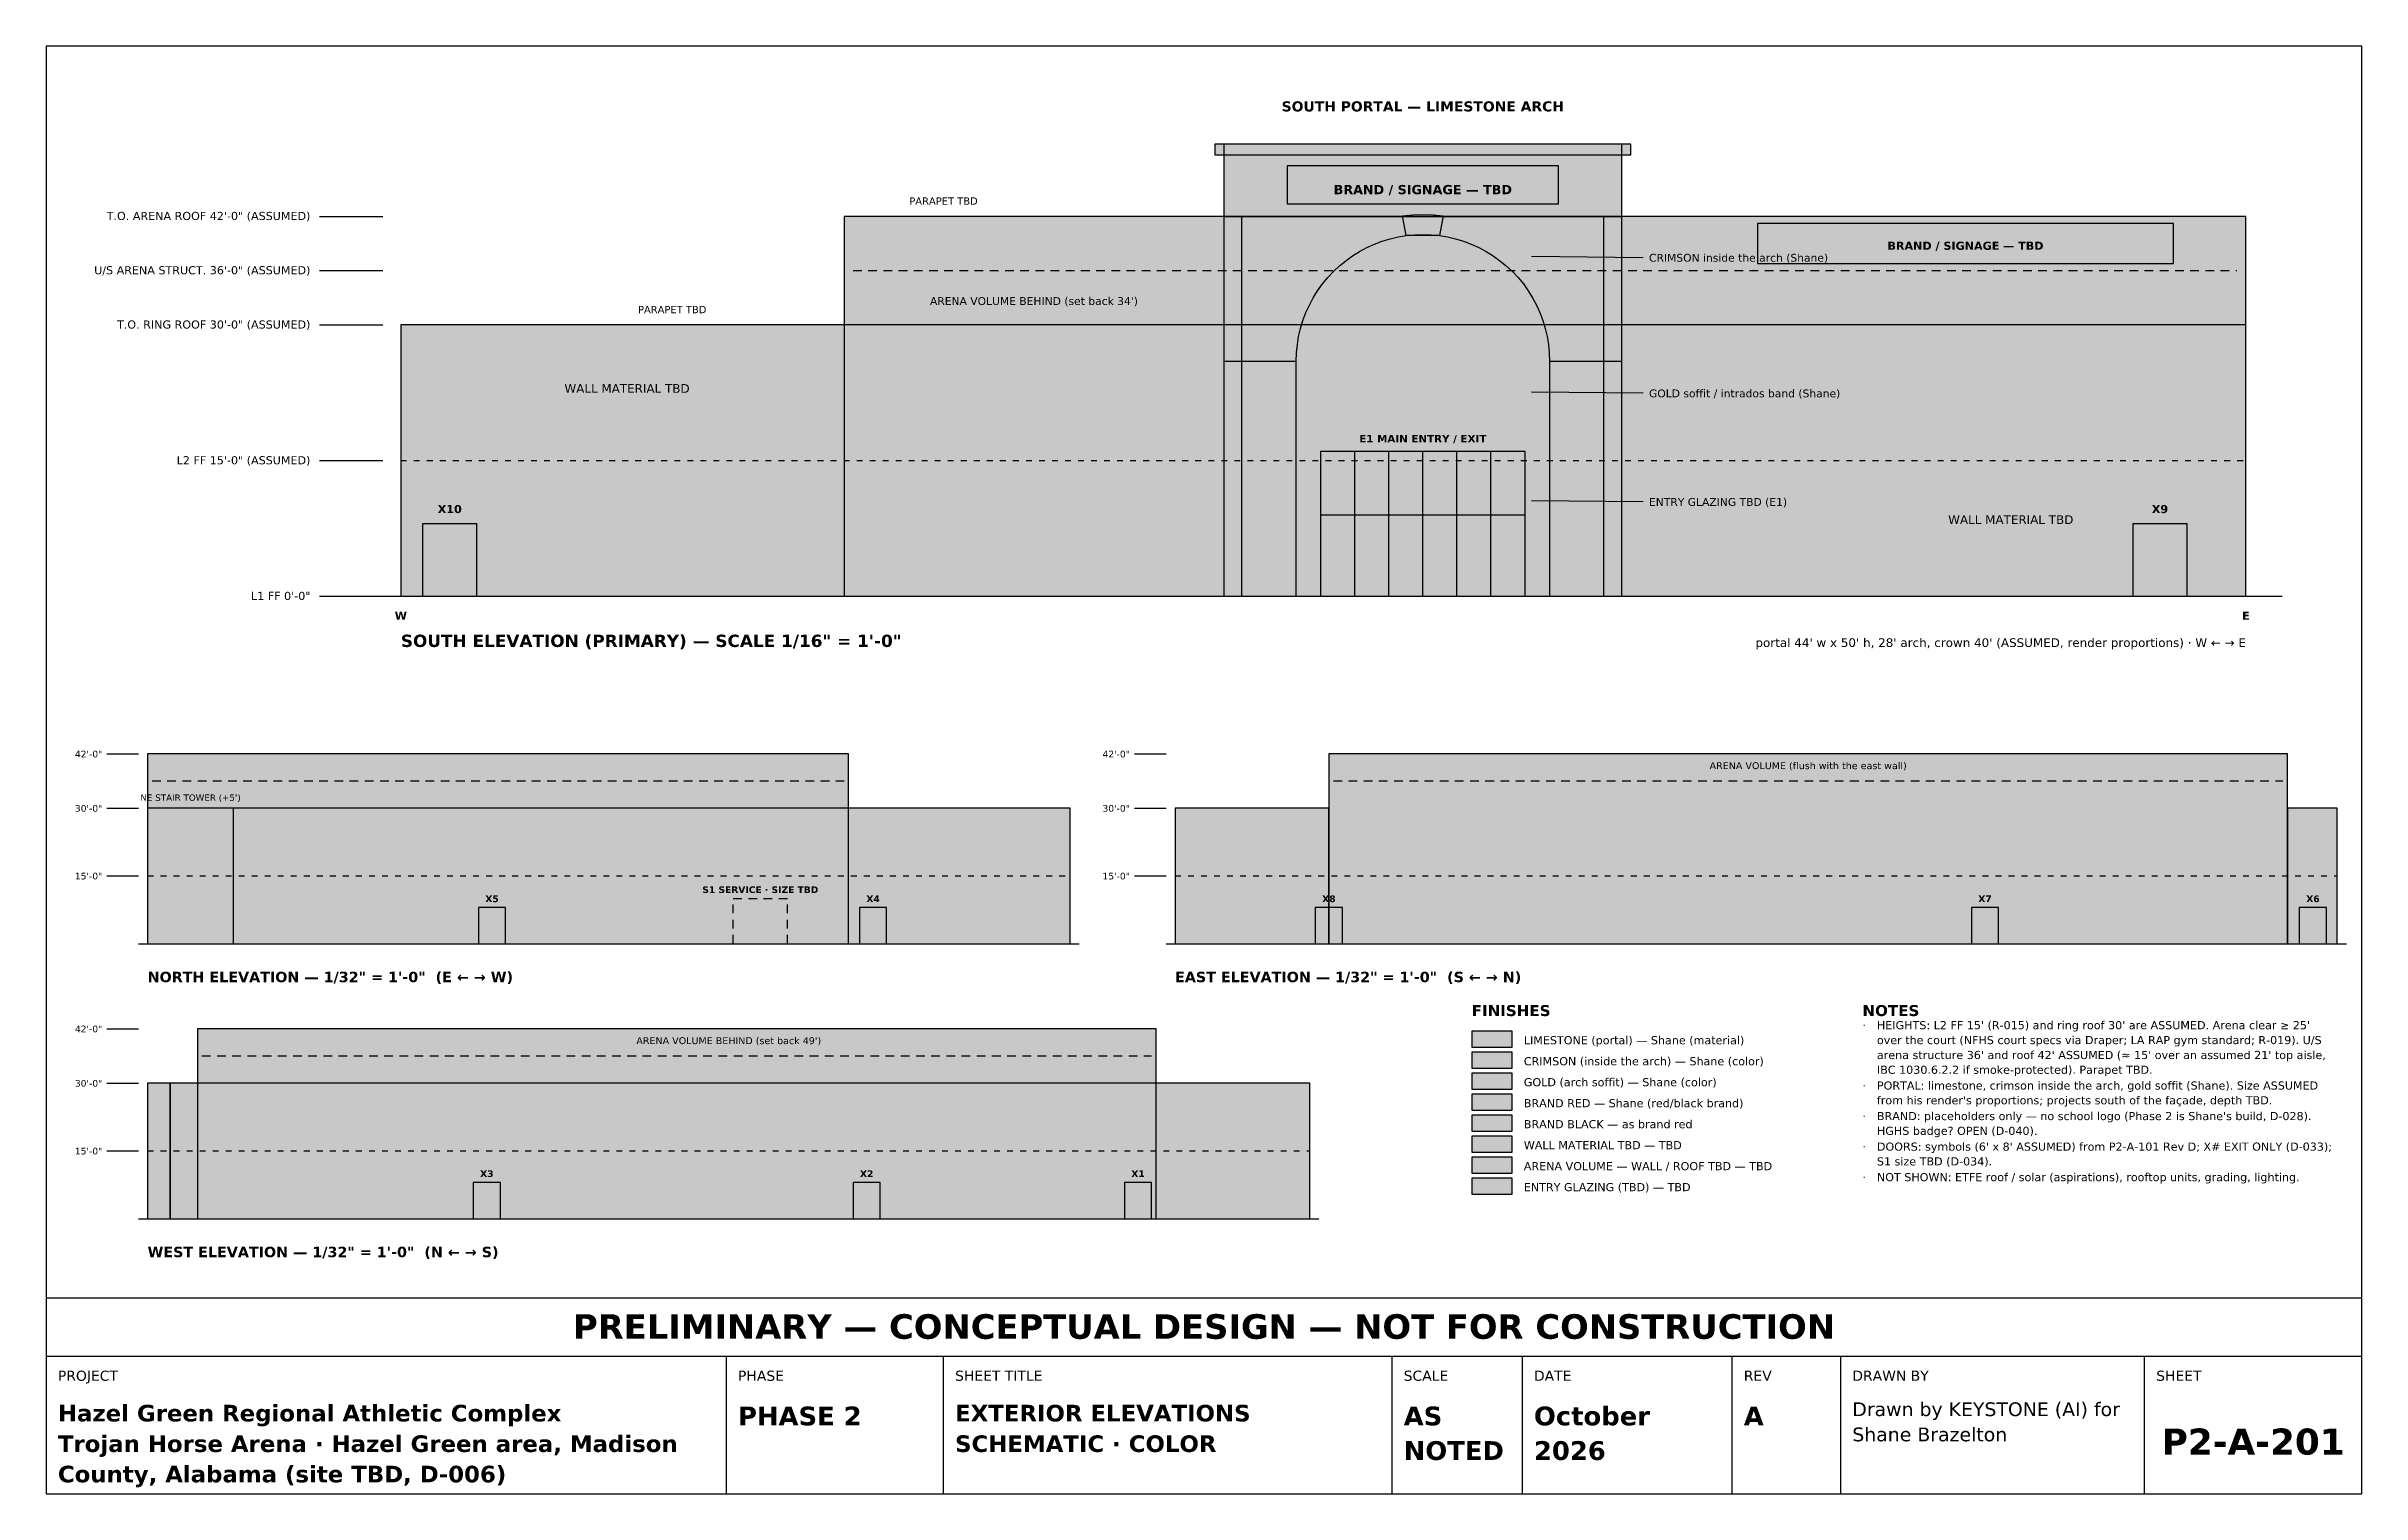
# Model space of a CAD drawing. Header units: inches. Extents: x 0.5 to 16.5, y 0.5 to 10.5.
import ezdxf
from ezdxf.enums import TextEntityAlignment as Align

# ---------------------------------------------------------------- set-up
doc = ezdxf.new("R2010")
doc.units = ezdxf.units.IN
doc.header["$MEASUREMENT"] = 0
for name, color, linetype in [('A-ANNO-TEXT', 7, 'Continuous'), ('A-ELEV-DATM', 7, 'Continuous'), ('A-ELEV-DOOR', 7, 'Continuous'), ('A-ELEV-FILL', 7, 'Continuous'), ('A-ELEV-HIDN', 7, 'Continuous'), ('A-ELEV-IDEN', 7, 'Continuous'), ('A-ELEV-OTLN', 7, 'Continuous'), ('A-ELEV-SIGN', 7, 'Continuous'), ('G-ANNO-TTLB', 7, 'Continuous')]:
    doc.layers.add(name, color=color, linetype=linetype)
doc.styles.add('KS-BOLD', font='DejaVuSans-Bold.ttf')
doc.styles.add('KS-REG', font='DejaVuSans.ttf')

msp = doc.modelspace()

# ---------------------------------------------------------------- texts
at = {"layer": 'A-ANNO-TEXT'}
for s, height, style, p in [('FINISHES', 0.076, 'KS-BOLD', (10.35, 3.8)), ('NOTES', 0.076, 'KS-BOLD', (13.05, 3.8)), ('·', 0.056, 'KS-REG', (13.05, 3.709)), ("HEIGHTS: L2 FF 15' (R-015) and ring roof 30' are ASSUMED. Arena clear ≥ 25'", 0.056, 'KS-REG', (13.15, 3.709)), ('LIMESTONE (portal) — Shane (material)', 0.056, 'KS-REG', (10.71, 3.605)), ('over the court (NFHS court specs via Draper; LA RAP gym standard; R-019). U/S', 0.056, 'KS-REG', (13.15, 3.606)), ("arena structure 36' and roof 42' ASSUMED (≈ 15' over an assumed 21' top aisle,", 0.056, 'KS-REG', (13.15, 3.503)), ('CRIMSON (inside the arch) — Shane (color)', 0.056, 'KS-REG', (10.71, 3.46)), ('GOLD (arch soffit) — Shane (color)', 0.056, 'KS-REG', (10.71, 3.315)), ('IBC 1030.6.2.2 if smoke-protected). Parapet TBD.', 0.056, 'KS-REG', (13.15, 3.401)), ('BRAND RED — Shane (red/black brand)', 0.056, 'KS-REG', (10.71, 3.17)), ('·', 0.056, 'KS-REG', (13.05, 3.292)), ("from his render's proportions; projects south of the façade, depth TBD.", 0.056, 'KS-REG', (13.15, 3.19)), ('PORTAL: limestone, crimson inside the arch, gold soffit (Shane). Size ASSUMED', 0.056, 'KS-REG', (13.15, 3.292)), ('BRAND BLACK — as brand red', 0.056, 'KS-REG', (10.71, 3.025)), ('·', 0.056, 'KS-REG', (13.05, 3.081)), ("BRAND: placeholders only — no school logo (Phase 2 is Shane's build, D-028).", 0.056, 'KS-REG', (13.15, 3.081)), ('WALL MATERIAL TBD — TBD', 0.056, 'KS-REG', (10.71, 2.88)), ('·', 0.056, 'KS-REG', (13.05, 2.87)), ('HGHS badge? OPEN (D-040).', 0.056, 'KS-REG', (13.15, 2.979)), ("DOORS: symbols (6' x 8' ASSUMED) from P2-A-101 Rev D; X# EXIT ONLY (D-033);", 0.056, 'KS-REG', (13.15, 2.87)), ('ARENA VOLUME — WALL / ROOF TBD — TBD', 0.056, 'KS-REG', (10.71, 2.735)), ('S1 size TBD (D-034).', 0.056, 'KS-REG', (13.15, 2.768)), ('ENTRY GLAZING (TBD) — TBD', 0.056, 'KS-REG', (10.71, 2.59)), ('·', 0.056, 'KS-REG', (13.05, 2.659)), ('NOT SHOWN: ETFE roof / solar (aspirations), rooftop units, grading, lighting.', 0.056, 'KS-REG', (13.15, 2.659))]:
    msp.add_text(s, height=height, dxfattribs=dict(at, style=style)).set_placement(p)
at = {"layer": 'A-ELEV-DATM', "style": 'KS-REG'}
for s, height, p in [('T.O. ARENA ROOF 42\'-0" (ASSUMED)', 0.056, (2.325, 9.3)), ('U/S ARENA STRUCT. 36\'-0" (ASSUMED)', 0.056, (2.325, 8.925)), ('T.O. RING ROOF 30\'-0" (ASSUMED)', 0.056, (2.325, 8.55)), ('L2 FF 15\'-0" (ASSUMED)', 0.056, (2.325, 7.612)), ('L1 FF 0\'-0"', 0.056, (2.325, 6.675)), ('42\'-0"', 0.046, (0.887, 5.587)), ('42\'-0"', 0.046, (7.988, 5.587)), ('30\'-0"', 0.046, (0.887, 5.212)), ('30\'-0"', 0.046, (7.988, 5.212)), ('15\'-0"', 0.046, (0.887, 4.744)), ('15\'-0"', 0.046, (7.988, 4.744)), ('42\'-0"', 0.046, (0.887, 3.688)), ('30\'-0"', 0.046, (0.887, 3.312)), ('15\'-0"', 0.046, (0.887, 2.844))]:
    msp.add_text(s, height=height, dxfattribs=at).set_placement(p, align=Align.RIGHT)
at = {"layer": 'A-ELEV-IDEN'}
for s, height, style, p in [('SOUTH PORTAL — LIMESTONE ARCH', 0.07, 'KS-BOLD', (10.012, 10.05)), ('PARAPET TBD', 0.05, 'KS-REG', (6.7, 9.406)), ('PARAPET TBD', 0.05, 'KS-REG', (4.825, 8.656)), ("ARENA VOLUME BEHIND (set back 34')", 0.054, 'KS-REG', (7.325, 8.713)), ('WALL MATERIAL TBD', 0.06, 'KS-REG', (4.513, 8.106)), ('E1 MAIN ENTRY / EXIT', 0.052, 'KS-BOLD', (10.012, 7.763)), ('X10', 0.056, 'KS-BOLD', (3.288, 7.275)), ('WALL MATERIAL TBD', 0.06, 'KS-REG', (14.075, 7.2)), ('X9', 0.056, 'KS-BOLD', (15.106, 7.275)), ('W', 0.056, 'KS-BOLD', (2.95, 6.538)), ('E', 0.056, 'KS-BOLD', (15.7, 6.538)), ('ARENA VOLUME (flush with the east wall)', 0.048, 'KS-REG', (12.675, 5.506)), ("NE STAIR TOWER (+5')", 0.044, 'KS-REG', (1.497, 5.287)), ('S1 SERVICE · SIZE TBD', 0.046, 'KS-BOLD', (5.434, 4.65)), ('X5', 0.046, 'KS-BOLD', (3.58, 4.587)), ('X4', 0.046, 'KS-BOLD', (6.213, 4.587)), ('X8', 0.046, 'KS-BOLD', (9.363, 4.587)), ('X7', 0.046, 'KS-BOLD', (13.897, 4.587)), ('X6', 0.046, 'KS-BOLD', (16.163, 4.587)), ("ARENA VOLUME BEHIND (set back 49')", 0.048, 'KS-REG', (5.216, 3.606)), ('X3', 0.046, 'KS-BOLD', (3.544, 2.688)), ('X2', 0.046, 'KS-BOLD', (6.169, 2.688)), ('X1', 0.046, 'KS-BOLD', (8.044, 2.688))]:
    msp.add_text(s, height=height, dxfattribs=dict(at, style=style)).set_placement(p, align=Align.CENTER)
for s, height, style, p in [('CRIMSON inside the arch (Shane)', 0.054, 'KS-REG', (11.575, 9.012)), ('GOLD soffit / intrados band (Shane)', 0.054, 'KS-REG', (11.575, 8.075)), ('ENTRY GLAZING TBD (E1)', 0.054, 'KS-REG', (11.575, 7.325)), ('SOUTH ELEVATION (PRIMARY) — SCALE 1/16" = 1\'-0"', 0.085, 'KS-BOLD', (2.95, 6.35)), ('NORTH ELEVATION — 1/32" = 1\'-0"  (E ← → W)', 0.072, 'KS-BOLD', (1.2, 4.034)), ('EAST ELEVATION — 1/32" = 1\'-0"  (S ← → N)', 0.072, 'KS-BOLD', (8.3, 4.034)), ('WEST ELEVATION — 1/32" = 1\'-0"  (N ← → S)', 0.072, 'KS-BOLD', (1.2, 2.134))]:
    msp.add_text(s, height=height, dxfattribs=dict(at, style=style)).set_placement(p)
at = {"layer": 'A-ELEV-IDEN', "style": 'KS-REG'}
msp.add_text("portal 44' w x 50' h, 28' arch, crown 40' (ASSUMED, render proportions) · W ← → E", height=0.06, dxfattribs=at).set_placement((15.7, 6.35), align=Align.RIGHT)
at = {"layer": 'A-ELEV-SIGN', "style": 'KS-BOLD'}
for height, p in [(0.064, (10.012, 9.478)), (0.056, (13.762, 9.094))]:
    msp.add_text('BRAND / SIGNAGE — TBD', height=height, dxfattribs=at).set_placement(p, align=Align.CENTER)
at = {"layer": 'G-ANNO-TTLB', "style": 'KS-BOLD'}
for s, height, p in [('PRELIMINARY — CONCEPTUAL DESIGN — NOT FOR CONSTRUCTION', 0.17, (8.5, 1.57)), ('P2-A-201', 0.18, (15.75, 0.77))]:
    msp.add_text(s, height=height, dxfattribs=at).set_placement(p, align=Align.CENTER)
at = {"layer": 'G-ANNO-TTLB'}
for s, height, style, p in [('PROJECT', 0.07, 'KS-REG', (0.58, 1.28)), ('PHASE', 0.07, 'KS-REG', (5.28, 1.28)), ('SHEET TITLE', 0.07, 'KS-REG', (6.78, 1.28)), ('SCALE', 0.07, 'KS-REG', (9.88, 1.28)), ('DATE', 0.07, 'KS-REG', (10.78, 1.28)), ('REV', 0.07, 'KS-REG', (12.23, 1.28)), ('DRAWN BY', 0.07, 'KS-REG', (12.98, 1.28)), ('SHEET', 0.07, 'KS-REG', (15.08, 1.28)), ('Drawn by KEYSTONE (AI) for', 0.095, 'KS-REG', (12.98, 1.036)), ('Hazel Green Regional Athletic Complex', 0.115, 'KS-BOLD', (0.58, 0.999)), ('PHASE 2', 0.13, 'KS-BOLD', (5.28, 0.972)), ('EXTERIOR ELEVATIONS', 0.115, 'KS-BOLD', (6.78, 0.999)), ('AS', 0.13, 'KS-BOLD', (9.88, 0.972)), ('October', 0.13, 'KS-BOLD', (10.78, 0.972)), ('A', 0.13, 'KS-BOLD', (12.23, 0.972)), ('Shane Brazelton', 0.095, 'KS-REG', (12.98, 0.862)), ('Trojan Horse Arena · Hazel Green area, Madison', 0.115, 'KS-BOLD', (0.58, 0.788)), ('SCHEMATIC · COLOR', 0.115, 'KS-BOLD', (6.78, 0.788)), ('NOTED', 0.13, 'KS-BOLD', (9.88, 0.733)), ('2026', 0.13, 'KS-BOLD', (10.78, 0.733)), ('County, Alabama (site TBD, D-006)', 0.115, 'KS-BOLD', (0.58, 0.578))]:
    msp.add_text(s, height=height, dxfattribs=dict(at, style=style)).set_placement(p)

# ---------------------------------------------------------------- hatches: boundary and pattern name
at = {"layer": 'A-ELEV-DOOR', "true_color": 0x5a5a5a}
for points in [[(3.1, 6.7), (3.475, 6.7), (3.475, 7.2), (3.1, 7.2)], [(14.919, 6.7), (15.294, 6.7), (15.294, 7.2), (14.919, 7.2)], [(3.486, 4.3), (3.673, 4.3), (3.673, 4.55), (3.486, 4.55)], [(6.119, 4.3), (6.306, 4.3), (6.306, 4.55), (6.119, 4.55)], [(9.269, 4.3), (9.456, 4.3), (9.456, 4.55), (9.269, 4.55)], [(13.803, 4.3), (13.99, 4.3), (13.99, 4.55), (13.803, 4.55)], [(16.069, 4.3), (16.256, 4.3), (16.256, 4.55), (16.069, 4.55)], [(3.45, 2.4), (3.638, 2.4), (3.638, 2.65), (3.45, 2.65)], [(6.075, 2.4), (6.263, 2.4), (6.263, 2.65), (6.075, 2.65)], [(7.95, 2.4), (8.137, 2.4), (8.137, 2.65), (7.95, 2.65)]]:
    msp.add_hatch(color=7, dxfattribs=at).paths.add_polyline_path(points)
at = {"layer": 'A-ELEV-FILL', "true_color": 0xd8ccb0}
for points in [[(8.637, 6.7), (9.137, 6.7), (9.137, 8.325), (9.137, 8.325), (9.139, 8.382), (9.145, 8.439), (9.154, 8.496), (9.167, 8.551), (9.184, 8.606), (9.204, 8.66), (9.228, 8.712), (9.255, 8.762), (9.285, 8.811), (9.318, 8.858), (9.355, 8.902), (9.394, 8.944), (9.436, 8.983), (9.48, 9.019), (9.526, 9.053), (9.575, 9.083), (9.625, 9.11), (9.678, 9.133), (9.731, 9.154), (9.786, 9.17), (9.842, 9.183), (9.898, 9.193), (9.955, 9.198), (10.012, 9.2), (10.07, 9.198), (10.127, 9.193), (10.183, 9.183), (10.239, 9.17), (10.294, 9.154), (10.347, 9.133), (10.4, 9.11), (10.45, 9.083), (10.499, 9.053), (10.545, 9.019), (10.589, 8.983), (10.631, 8.944), (10.67, 8.902), (10.707, 8.858), (10.74, 8.811), (10.77, 8.762), (10.797, 8.712), (10.821, 8.66), (10.841, 8.606), (10.858, 8.551), (10.871, 8.496), (10.88, 8.439), (10.886, 8.382), (10.887, 8.325), (10.887, 8.325), (10.887, 6.7), (11.387, 6.7), (11.387, 9.825), (8.637, 9.825)], [(10.35, 3.585), (10.63, 3.585), (10.63, 3.695), (10.35, 3.695)]]:
    msp.add_hatch(color=7, dxfattribs=at).paths.add_polyline_path(points)
at = {"layer": 'A-ELEV-FILL', "true_color": 0xcdcdcd}
for points in [[(6.013, 6.7), (15.7, 6.7), (15.7, 9.325), (6.013, 9.325)], [(1.2, 4.3), (6.044, 4.3), (6.044, 5.612), (1.2, 5.612)], [(9.363, 4.3), (15.988, 4.3), (15.988, 5.612), (9.363, 5.612)], [(1.544, 2.4), (8.169, 2.4), (8.169, 3.712), (1.544, 3.712)], [(10.35, 2.715), (10.63, 2.715), (10.63, 2.825), (10.35, 2.825)]]:
    msp.add_hatch(color=7, dxfattribs=at).paths.add_polyline_path(points)
at = {"layer": 'A-ELEV-FILL', "true_color": 0x9e1b32}
for points in [[(9.137, 6.7), (10.887, 6.7), (10.887, 8.325), (10.887, 8.325), (10.886, 8.382), (10.88, 8.439), (10.871, 8.496), (10.858, 8.551), (10.841, 8.606), (10.821, 8.66), (10.797, 8.712), (10.77, 8.762), (10.74, 8.811), (10.707, 8.858), (10.67, 8.902), (10.631, 8.944), (10.589, 8.983), (10.545, 9.019), (10.499, 9.053), (10.45, 9.083), (10.4, 9.11), (10.347, 9.133), (10.294, 9.154), (10.239, 9.17), (10.183, 9.183), (10.127, 9.193), (10.07, 9.198), (10.012, 9.2), (9.955, 9.198), (9.898, 9.193), (9.842, 9.183), (9.786, 9.17), (9.731, 9.154), (9.678, 9.133), (9.625, 9.11), (9.575, 9.083), (9.526, 9.053), (9.48, 9.019), (9.436, 8.983), (9.394, 8.944), (9.355, 8.902), (9.318, 8.858), (9.285, 8.811), (9.255, 8.762), (9.228, 8.712), (9.204, 8.66), (9.184, 8.606), (9.167, 8.551), (9.154, 8.496), (9.145, 8.439), (9.139, 8.382), (9.137, 8.325), (9.137, 8.325)], [(10.35, 3.44), (10.63, 3.44), (10.63, 3.55), (10.35, 3.55)]]:
    msp.add_hatch(color=7, dxfattribs=at).paths.add_polyline_path(points)
at = {"layer": 'A-ELEV-FILL', "true_color": 0xc9a227}
for points in [[(10.887, 8.325), (10.886, 8.382), (10.88, 8.439), (10.871, 8.496), (10.858, 8.551), (10.841, 8.606), (10.821, 8.66), (10.797, 8.712), (10.77, 8.762), (10.74, 8.811), (10.707, 8.858), (10.67, 8.902), (10.631, 8.944), (10.589, 8.983), (10.545, 9.019), (10.499, 9.053), (10.45, 9.083), (10.4, 9.11), (10.347, 9.133), (10.294, 9.154), (10.239, 9.17), (10.183, 9.183), (10.127, 9.193), (10.07, 9.198), (10.012, 9.2), (9.955, 9.198), (9.898, 9.193), (9.842, 9.183), (9.786, 9.17), (9.731, 9.154), (9.678, 9.133), (9.625, 9.11), (9.575, 9.083), (9.526, 9.053), (9.48, 9.019), (9.436, 8.983), (9.394, 8.944), (9.355, 8.902), (9.318, 8.858), (9.285, 8.811), (9.255, 8.762), (9.228, 8.712), (9.204, 8.66), (9.184, 8.606), (9.167, 8.551), (9.154, 8.496), (9.145, 8.439), (9.139, 8.382), (9.137, 8.325), (9.213, 8.325), (9.214, 8.377), (9.219, 8.429), (9.228, 8.481), (9.24, 8.532), (9.255, 8.582), (9.273, 8.631), (9.295, 8.679), (9.32, 8.725), (9.347, 8.769), (9.378, 8.812), (9.411, 8.852), (9.447, 8.891), (9.485, 8.926), (9.525, 8.96), (9.568, 8.99), (9.613, 9.018), (9.659, 9.042), (9.706, 9.064), (9.755, 9.083), (9.805, 9.098), (9.856, 9.11), (9.908, 9.118), (9.96, 9.123), (10.012, 9.125), (10.065, 9.123), (10.117, 9.118), (10.169, 9.11), (10.22, 9.098), (10.27, 9.083), (10.319, 9.064), (10.366, 9.042), (10.413, 9.018), (10.457, 8.99), (10.5, 8.96), (10.54, 8.926), (10.578, 8.891), (10.614, 8.852), (10.647, 8.812), (10.678, 8.769), (10.705, 8.725), (10.73, 8.679), (10.752, 8.631), (10.77, 8.582), (10.785, 8.532), (10.797, 8.481), (10.806, 8.429), (10.811, 8.377), (10.812, 8.325)], [(9.137, 6.7), (9.213, 6.7), (9.213, 8.325), (9.137, 8.325)], [(10.812, 6.7), (10.887, 6.7), (10.887, 8.325), (10.812, 8.325)], [(10.35, 3.295), (10.63, 3.295), (10.63, 3.405), (10.35, 3.405)]]:
    msp.add_hatch(color=7, dxfattribs=at).paths.add_polyline_path(points)
at = {"layer": 'A-ELEV-FILL', "true_color": 0xe4e4e4}
for points in [[(2.95, 6.7), (15.7, 6.7), (15.7, 8.575), (2.95, 8.575)], [(1.2, 4.3), (7.575, 4.3), (7.575, 5.237), (1.2, 5.237)], [(1.2, 4.3), (1.794, 4.3), (1.794, 5.237), (1.2, 5.237)], [(8.3, 4.3), (9.363, 4.3), (9.363, 5.237), (8.3, 5.237)], [(15.988, 4.3), (16.331, 4.3), (16.331, 5.237), (15.988, 5.237)], [(1.2, 2.4), (1.356, 2.4), (1.356, 3.337), (1.2, 3.337)], [(1.356, 2.4), (9.231, 2.4), (9.231, 3.337), (1.356, 3.337)], [(10.35, 2.86), (10.63, 2.86), (10.63, 2.97), (10.35, 2.97)]]:
    msp.add_hatch(color=7, dxfattribs=at).paths.add_polyline_path(points)
at = {"layer": 'A-ELEV-FILL', "true_color": 0xcc0000}
msp.add_hatch(color=7, dxfattribs=at).paths.add_polyline_path([(10.35, 3.15), (10.63, 3.15), (10.63, 3.26), (10.35, 3.26)])
at = {"layer": 'A-ELEV-FILL', "true_color": 0x1a1a1a}
msp.add_hatch(color=7, dxfattribs=at).paths.add_polyline_path([(10.35, 3.005), (10.63, 3.005), (10.63, 3.115), (10.35, 3.115)])
at = {"layer": 'A-ELEV-FILL', "true_color": 0xa9c6dd}
msp.add_hatch(color=7, dxfattribs=at).paths.add_polyline_path([(10.35, 2.57), (10.63, 2.57), (10.63, 2.68), (10.35, 2.68)])
at = {"layer": 'A-ELEV-OTLN', "true_color": 0xd8ccb0}
for points in [[(8.575, 9.75), (11.45, 9.75), (11.45, 9.825), (8.575, 9.825)], [(10.127, 9.193), (9.898, 9.193), (9.872, 9.328), (9.942, 9.335), (10.012, 9.338), (10.083, 9.335), (10.153, 9.328)]]:
    msp.add_hatch(color=7, dxfattribs=at).paths.add_polyline_path(points)
at = {"layer": 'A-ELEV-OTLN', "true_color": 0xa9c6dd}
msp.add_hatch(color=7, dxfattribs=at).paths.add_polyline_path([(9.306, 6.7), (10.719, 6.7), (10.719, 7.7), (9.306, 7.7)])
at = {"layer": 'A-ELEV-SIGN', "true_color": 0xcc0000}
msp.add_hatch(color=7, dxfattribs=at).paths.add_polyline_path([(9.075, 9.412), (10.95, 9.412), (10.95, 9.675), (9.075, 9.675)])

# ---------------------------------------------------------------- linework, layer by layer
at = {"layer": 'A-ELEV-DATM'}
for p, q in [((2.388, 9.325), (2.825, 9.325)), ((2.388, 8.95), (2.825, 8.95)), ((2.388, 8.575), (2.825, 8.575)), ((2.388, 7.638), (2.825, 7.638)), ((2.388, 6.7), (2.825, 6.7)), ((0.919, 5.612), (1.137, 5.612)), ((8.019, 5.612), (8.238, 5.612)), ((0.919, 5.237), (1.137, 5.237)), ((8.019, 5.237), (8.238, 5.237)), ((0.919, 4.769), (1.137, 4.769)), ((8.019, 4.769), (8.238, 4.769)), ((0.919, 3.712), (1.137, 3.712)), ((0.919, 3.337), (1.137, 3.337)), ((0.919, 2.869), (1.137, 2.869))]:
    msp.add_line(p, q, dxfattribs=at)
at = {"layer": 'A-ELEV-DOOR'}
for p, q in [((5.247, 4.612), (5.307, 4.612)), ((5.247, 4.51), (5.247, 4.57)), ((5.352, 4.612), (5.412, 4.612)), ((5.457, 4.612), (5.517, 4.612)), ((5.562, 4.612), (5.622, 4.612)), ((5.622, 4.51), (5.622, 4.57)), ((5.247, 4.405), (5.247, 4.465)), ((5.247, 4.3), (5.247, 4.36)), ((5.622, 4.405), (5.622, 4.465)), ((5.622, 4.3), (5.622, 4.36))]:
    msp.add_line(p, q, dxfattribs=at)
for points in [[(3.1, 6.7), (3.475, 6.7), (3.475, 7.2), (3.1, 7.2)], [(14.919, 6.7), (15.294, 6.7), (15.294, 7.2), (14.919, 7.2)], [(3.486, 4.3), (3.673, 4.3), (3.673, 4.55), (3.486, 4.55)], [(6.119, 4.3), (6.306, 4.3), (6.306, 4.55), (6.119, 4.55)], [(9.269, 4.3), (9.456, 4.3), (9.456, 4.55), (9.269, 4.55)], [(13.803, 4.3), (13.99, 4.3), (13.99, 4.55), (13.803, 4.55)], [(16.069, 4.3), (16.256, 4.3), (16.256, 4.55), (16.069, 4.55)], [(3.45, 2.4), (3.638, 2.4), (3.638, 2.65), (3.45, 2.65)], [(6.075, 2.4), (6.263, 2.4), (6.263, 2.65), (6.075, 2.65)], [(7.95, 2.4), (8.137, 2.4), (8.137, 2.65), (7.95, 2.65)]]:
    msp.add_lwpolyline(points, close=True, dxfattribs=at)
at = {"layer": 'A-ELEV-FILL'}
for points in [[(10.35, 3.585), (10.63, 3.585), (10.63, 3.695), (10.35, 3.695)], [(10.35, 3.44), (10.63, 3.44), (10.63, 3.55), (10.35, 3.55)], [(10.35, 3.295), (10.63, 3.295), (10.63, 3.405), (10.35, 3.405)], [(10.35, 3.15), (10.63, 3.15), (10.63, 3.26), (10.35, 3.26)], [(10.35, 3.005), (10.63, 3.005), (10.63, 3.115), (10.35, 3.115)], [(10.35, 2.86), (10.63, 2.86), (10.63, 2.97), (10.35, 2.97)], [(10.35, 2.715), (10.63, 2.715), (10.63, 2.825), (10.35, 2.825)], [(10.35, 2.57), (10.63, 2.57), (10.63, 2.68), (10.35, 2.68)]]:
    msp.add_lwpolyline(points, close=True, dxfattribs=at)
at = {"layer": 'A-ELEV-HIDN'}
for p, q in [((6.075, 8.95), (6.135, 8.95)), ((6.18, 8.95), (6.24, 8.95)), ((6.285, 8.95), (6.345, 8.95)), ((6.39, 8.95), (6.45, 8.95)), ((6.495, 8.95), (6.555, 8.95)), ((6.6, 8.95), (6.66, 8.95)), ((6.705, 8.95), (6.765, 8.95)), ((6.81, 8.95), (6.87, 8.95)), ((6.915, 8.95), (6.975, 8.95)), ((7.02, 8.95), (7.08, 8.95)), ((7.125, 8.95), (7.185, 8.95)), ((7.23, 8.95), (7.29, 8.95)), ((7.335, 8.95), (7.395, 8.95)), ((7.44, 8.95), (7.5, 8.95)), ((7.545, 8.95), (7.605, 8.95)), ((7.65, 8.95), (7.71, 8.95)), ((7.755, 8.95), (7.815, 8.95)), ((7.86, 8.95), (7.92, 8.95)), ((7.965, 8.95), (8.025, 8.95)), ((8.07, 8.95), (8.13, 8.95)), ((8.175, 8.95), (8.235, 8.95)), ((8.28, 8.95), (8.34, 8.95)), ((8.385, 8.95), (8.445, 8.95)), ((8.49, 8.95), (8.55, 8.95)), ((8.595, 8.95), (8.655, 8.95)), ((8.7, 8.95), (8.76, 8.95)), ((8.805, 8.95), (8.865, 8.95)), ((8.91, 8.95), (8.97, 8.95)), ((9.015, 8.95), (9.075, 8.95)), ((9.12, 8.95), (9.18, 8.95)), ((9.225, 8.95), (9.285, 8.95)), ((9.33, 8.95), (9.39, 8.95)), ((9.435, 8.95), (9.495, 8.95)), ((9.54, 8.95), (9.6, 8.95)), ((9.645, 8.95), (9.705, 8.95)), ((9.75, 8.95), (9.81, 8.95)), ((9.855, 8.95), (9.915, 8.95)), ((9.96, 8.95), (10.02, 8.95)), ((10.065, 8.95), (10.125, 8.95)), ((10.17, 8.95), (10.23, 8.95)), ((10.275, 8.95), (10.335, 8.95)), ((10.38, 8.95), (10.44, 8.95)), ((10.485, 8.95), (10.545, 8.95)), ((10.59, 8.95), (10.65, 8.95)), ((10.695, 8.95), (10.755, 8.95)), ((10.8, 8.95), (10.86, 8.95)), ((10.905, 8.95), (10.965, 8.95)), ((11.01, 8.95), (11.07, 8.95)), ((11.115, 8.95), (11.175, 8.95)), ((11.22, 8.95), (11.28, 8.95)), ((11.325, 8.95), (11.385, 8.95)), ((11.43, 8.95), (11.49, 8.95)), ((11.535, 8.95), (11.595, 8.95)), ((11.64, 8.95), (11.7, 8.95)), ((11.745, 8.95), (11.805, 8.95)), ((11.85, 8.95), (11.91, 8.95)), ((11.955, 8.95), (12.015, 8.95)), ((12.06, 8.95), (12.12, 8.95)), ((12.165, 8.95), (12.225, 8.95)), ((12.27, 8.95), (12.33, 8.95)), ((12.375, 8.95), (12.435, 8.95)), ((12.48, 8.95), (12.54, 8.95)), ((12.585, 8.95), (12.645, 8.95)), ((12.69, 8.95), (12.75, 8.95)), ((12.795, 8.95), (12.855, 8.95)), ((12.9, 8.95), (12.96, 8.95)), ((13.005, 8.95), (13.065, 8.95)), ((13.11, 8.95), (13.17, 8.95)), ((13.215, 8.95), (13.275, 8.95)), ((13.32, 8.95), (13.38, 8.95)), ((13.425, 8.95), (13.485, 8.95)), ((13.53, 8.95), (13.59, 8.95)), ((13.635, 8.95), (13.695, 8.95)), ((13.74, 8.95), (13.8, 8.95)), ((13.845, 8.95), (13.905, 8.95)), ((13.95, 8.95), (14.01, 8.95)), ((14.055, 8.95), (14.115, 8.95)), ((14.16, 8.95), (14.22, 8.95)), ((14.265, 8.95), (14.325, 8.95)), ((14.37, 8.95), (14.43, 8.95)), ((14.475, 8.95), (14.535, 8.95)), ((14.58, 8.95), (14.64, 8.95)), ((14.685, 8.95), (14.745, 8.95)), ((14.79, 8.95), (14.85, 8.95)), ((14.895, 8.95), (14.955, 8.95)), ((15, 8.95), (15.06, 8.95)), ((15.105, 8.95), (15.165, 8.95)), ((15.21, 8.95), (15.27, 8.95)), ((15.315, 8.95), (15.375, 8.95)), ((15.42, 8.95), (15.48, 8.95)), ((15.525, 8.95), (15.585, 8.95)), ((15.63, 8.95), (15.637, 8.95)), ((2.95, 7.638), (2.99, 7.638)), ((3.04, 7.638), (3.08, 7.638)), ((3.13, 7.638), (3.17, 7.638)), ((3.22, 7.638), (3.26, 7.638)), ((3.31, 7.638), (3.35, 7.638)), ((3.4, 7.638), (3.44, 7.638)), ((3.49, 7.638), (3.53, 7.638)), ((3.58, 7.638), (3.62, 7.638)), ((3.67, 7.638), (3.71, 7.638)), ((3.76, 7.638), (3.8, 7.638)), ((3.85, 7.638), (3.89, 7.638)), ((3.94, 7.638), (3.98, 7.638)), ((4.03, 7.638), (4.07, 7.638)), ((4.12, 7.638), (4.16, 7.638)), ((4.21, 7.638), (4.25, 7.638)), ((4.3, 7.638), (4.34, 7.638)), ((4.39, 7.638), (4.43, 7.638)), ((4.48, 7.638), (4.52, 7.638)), ((4.57, 7.638), (4.61, 7.638)), ((4.66, 7.638), (4.7, 7.638)), ((4.75, 7.638), (4.79, 7.638)), ((4.84, 7.638), (4.88, 7.638)), ((4.93, 7.638), (4.97, 7.638)), ((5.02, 7.638), (5.06, 7.638)), ((5.11, 7.638), (5.15, 7.638)), ((5.2, 7.638), (5.24, 7.638)), ((5.29, 7.638), (5.33, 7.638)), ((5.38, 7.638), (5.42, 7.638)), ((5.47, 7.638), (5.51, 7.638)), ((5.56, 7.638), (5.6, 7.638)), ((5.65, 7.638), (5.69, 7.638)), ((5.74, 7.638), (5.78, 7.638)), ((5.83, 7.638), (5.87, 7.638)), ((5.92, 7.638), (5.96, 7.638)), ((6.01, 7.638), (6.05, 7.638)), ((6.1, 7.638), (6.14, 7.638)), ((6.19, 7.638), (6.23, 7.638)), ((6.28, 7.638), (6.32, 7.638)), ((6.37, 7.638), (6.41, 7.638)), ((6.46, 7.638), (6.5, 7.638)), ((6.55, 7.638), (6.59, 7.638)), ((6.64, 7.638), (6.68, 7.638)), ((6.73, 7.638), (6.77, 7.638)), ((6.82, 7.638), (6.86, 7.638)), ((6.91, 7.638), (6.95, 7.638)), ((7, 7.638), (7.04, 7.638)), ((7.09, 7.638), (7.13, 7.638)), ((7.18, 7.638), (7.22, 7.638)), ((7.27, 7.638), (7.31, 7.638)), ((7.36, 7.638), (7.4, 7.638)), ((7.45, 7.638), (7.49, 7.638)), ((7.54, 7.638), (7.58, 7.638)), ((7.63, 7.638), (7.67, 7.638)), ((7.72, 7.638), (7.76, 7.638)), ((7.81, 7.638), (7.85, 7.638)), ((7.9, 7.638), (7.94, 7.638)), ((7.99, 7.638), (8.03, 7.638)), ((8.08, 7.638), (8.12, 7.638)), ((8.17, 7.638), (8.21, 7.638)), ((8.26, 7.638), (8.3, 7.638)), ((8.35, 7.638), (8.39, 7.638)), ((8.44, 7.638), (8.48, 7.638)), ((8.53, 7.638), (8.57, 7.638)), ((8.62, 7.638), (8.66, 7.638)), ((8.71, 7.638), (8.75, 7.638)), ((8.8, 7.638), (8.84, 7.638)), ((8.89, 7.638), (8.93, 7.638)), ((8.98, 7.638), (9.02, 7.638)), ((9.07, 7.638), (9.11, 7.638)), ((9.16, 7.638), (9.2, 7.638)), ((9.25, 7.638), (9.29, 7.638)), ((9.34, 7.638), (9.38, 7.638)), ((9.43, 7.638), (9.47, 7.638)), ((9.52, 7.638), (9.56, 7.638)), ((9.61, 7.638), (9.65, 7.638)), ((9.7, 7.638), (9.74, 7.638)), ((9.79, 7.638), (9.83, 7.638)), ((9.88, 7.638), (9.92, 7.638)), ((9.97, 7.638), (10.01, 7.638)), ((10.06, 7.638), (10.1, 7.638)), ((10.15, 7.638), (10.19, 7.638)), ((10.24, 7.638), (10.28, 7.638)), ((10.33, 7.638), (10.37, 7.638)), ((10.42, 7.638), (10.46, 7.638)), ((10.51, 7.638), (10.55, 7.638)), ((10.6, 7.638), (10.64, 7.638)), ((10.69, 7.638), (10.73, 7.638)), ((10.78, 7.638), (10.82, 7.638)), ((10.87, 7.638), (10.91, 7.638)), ((10.96, 7.638), (11, 7.638)), ((11.05, 7.638), (11.09, 7.638)), ((11.14, 7.638), (11.18, 7.638)), ((11.23, 7.638), (11.27, 7.638)), ((11.32, 7.638), (11.36, 7.638)), ((11.41, 7.638), (11.45, 7.638)), ((11.5, 7.638), (11.54, 7.638)), ((11.59, 7.638), (11.63, 7.638)), ((11.68, 7.638), (11.72, 7.638)), ((11.77, 7.638), (11.81, 7.638)), ((11.86, 7.638), (11.9, 7.638)), ((11.95, 7.638), (11.99, 7.638)), ((12.04, 7.638), (12.08, 7.638)), ((12.13, 7.638), (12.17, 7.638)), ((12.22, 7.638), (12.26, 7.638)), ((12.31, 7.638), (12.35, 7.638)), ((12.4, 7.638), (12.44, 7.638)), ((12.49, 7.638), (12.53, 7.638)), ((12.58, 7.638), (12.62, 7.638)), ((12.67, 7.638), (12.71, 7.638)), ((12.76, 7.638), (12.8, 7.638)), ((12.85, 7.638), (12.89, 7.638)), ((12.94, 7.638), (12.98, 7.638)), ((13.03, 7.638), (13.07, 7.638)), ((13.12, 7.638), (13.16, 7.638)), ((13.21, 7.638), (13.25, 7.638)), ((13.3, 7.638), (13.34, 7.638)), ((13.39, 7.638), (13.43, 7.638)), ((13.48, 7.638), (13.52, 7.638)), ((13.57, 7.638), (13.61, 7.638)), ((13.66, 7.638), (13.7, 7.638)), ((13.75, 7.638), (13.79, 7.638)), ((13.84, 7.638), (13.88, 7.638)), ((13.93, 7.638), (13.97, 7.638)), ((14.02, 7.638), (14.06, 7.638)), ((14.11, 7.638), (14.15, 7.638)), ((14.2, 7.638), (14.24, 7.638)), ((14.29, 7.638), (14.33, 7.638)), ((14.38, 7.638), (14.42, 7.638)), ((14.47, 7.638), (14.51, 7.638)), ((14.56, 7.638), (14.6, 7.638)), ((14.65, 7.638), (14.69, 7.638)), ((14.74, 7.638), (14.78, 7.638)), ((14.83, 7.638), (14.87, 7.638)), ((14.92, 7.638), (14.96, 7.638)), ((15.01, 7.638), (15.05, 7.638)), ((15.1, 7.638), (15.14, 7.638)), ((15.19, 7.638), (15.23, 7.638)), ((15.28, 7.638), (15.32, 7.638)), ((15.37, 7.638), (15.41, 7.638)), ((15.46, 7.638), (15.5, 7.638)), ((15.55, 7.638), (15.59, 7.638)), ((15.64, 7.638), (15.68, 7.638)), ((1.231, 5.425), (1.291, 5.425)), ((1.336, 5.425), (1.396, 5.425)), ((1.441, 5.425), (1.501, 5.425)), ((1.546, 5.425), (1.606, 5.425)), ((1.651, 5.425), (1.711, 5.425)), ((1.756, 5.425), (1.816, 5.425)), ((1.861, 5.425), (1.921, 5.425)), ((1.966, 5.425), (2.026, 5.425)), ((2.071, 5.425), (2.131, 5.425)), ((2.176, 5.425), (2.236, 5.425)), ((2.281, 5.425), (2.341, 5.425)), ((2.386, 5.425), (2.446, 5.425)), ((2.491, 5.425), (2.551, 5.425)), ((2.596, 5.425), (2.656, 5.425)), ((2.701, 5.425), (2.761, 5.425)), ((2.806, 5.425), (2.866, 5.425)), ((2.911, 5.425), (2.971, 5.425)), ((3.016, 5.425), (3.076, 5.425)), ((3.121, 5.425), (3.181, 5.425)), ((3.226, 5.425), (3.286, 5.425)), ((3.331, 5.425), (3.391, 5.425)), ((3.436, 5.425), (3.496, 5.425)), ((3.541, 5.425), (3.601, 5.425)), ((3.646, 5.425), (3.706, 5.425)), ((3.751, 5.425), (3.811, 5.425)), ((3.856, 5.425), (3.916, 5.425)), ((3.961, 5.425), (4.021, 5.425)), ((4.066, 5.425), (4.126, 5.425)), ((4.171, 5.425), (4.231, 5.425)), ((4.276, 5.425), (4.336, 5.425)), ((4.381, 5.425), (4.441, 5.425)), ((4.486, 5.425), (4.546, 5.425)), ((4.591, 5.425), (4.651, 5.425)), ((4.696, 5.425), (4.756, 5.425)), ((4.801, 5.425), (4.861, 5.425)), ((4.906, 5.425), (4.966, 5.425)), ((5.011, 5.425), (5.071, 5.425)), ((5.116, 5.425), (5.176, 5.425)), ((5.221, 5.425), (5.281, 5.425)), ((5.326, 5.425), (5.386, 5.425)), ((5.431, 5.425), (5.491, 5.425)), ((5.536, 5.425), (5.596, 5.425)), ((5.641, 5.425), (5.701, 5.425)), ((5.746, 5.425), (5.806, 5.425)), ((5.851, 5.425), (5.911, 5.425)), ((5.956, 5.425), (6.013, 5.425)), ((9.394, 5.425), (9.454, 5.425)), ((9.499, 5.425), (9.559, 5.425)), ((9.604, 5.425), (9.664, 5.425)), ((9.709, 5.425), (9.769, 5.425)), ((9.814, 5.425), (9.874, 5.425)), ((9.919, 5.425), (9.979, 5.425)), ((10.024, 5.425), (10.084, 5.425)), ((10.129, 5.425), (10.189, 5.425)), ((10.234, 5.425), (10.294, 5.425)), ((10.339, 5.425), (10.399, 5.425)), ((10.444, 5.425), (10.504, 5.425)), ((10.549, 5.425), (10.609, 5.425)), ((10.654, 5.425), (10.714, 5.425)), ((10.759, 5.425), (10.819, 5.425)), ((10.864, 5.425), (10.924, 5.425)), ((10.969, 5.425), (11.029, 5.425)), ((11.074, 5.425), (11.134, 5.425)), ((11.179, 5.425), (11.239, 5.425)), ((11.284, 5.425), (11.344, 5.425)), ((11.389, 5.425), (11.449, 5.425)), ((11.494, 5.425), (11.554, 5.425)), ((11.599, 5.425), (11.659, 5.425)), ((11.704, 5.425), (11.764, 5.425)), ((11.809, 5.425), (11.869, 5.425)), ((11.914, 5.425), (11.974, 5.425)), ((12.019, 5.425), (12.079, 5.425)), ((12.124, 5.425), (12.184, 5.425)), ((12.229, 5.425), (12.289, 5.425)), ((12.334, 5.425), (12.394, 5.425)), ((12.439, 5.425), (12.499, 5.425)), ((12.544, 5.425), (12.604, 5.425)), ((12.649, 5.425), (12.709, 5.425)), ((12.754, 5.425), (12.814, 5.425)), ((12.859, 5.425), (12.919, 5.425)), ((12.964, 5.425), (13.024, 5.425)), ((13.069, 5.425), (13.129, 5.425)), ((13.174, 5.425), (13.234, 5.425)), ((13.279, 5.425), (13.339, 5.425)), ((13.384, 5.425), (13.444, 5.425)), ((13.489, 5.425), (13.549, 5.425)), ((13.594, 5.425), (13.654, 5.425)), ((13.699, 5.425), (13.759, 5.425)), ((13.804, 5.425), (13.864, 5.425)), ((13.909, 5.425), (13.969, 5.425)), ((14.014, 5.425), (14.074, 5.425)), ((14.119, 5.425), (14.179, 5.425)), ((14.224, 5.425), (14.284, 5.425)), ((14.329, 5.425), (14.389, 5.425)), ((14.434, 5.425), (14.494, 5.425)), ((14.539, 5.425), (14.599, 5.425)), ((14.644, 5.425), (14.704, 5.425)), ((14.749, 5.425), (14.809, 5.425)), ((14.854, 5.425), (14.914, 5.425)), ((14.959, 5.425), (15.019, 5.425)), ((15.064, 5.425), (15.124, 5.425)), ((15.169, 5.425), (15.229, 5.425)), ((15.274, 5.425), (15.334, 5.425)), ((15.379, 5.425), (15.439, 5.425)), ((15.484, 5.425), (15.544, 5.425)), ((15.589, 5.425), (15.649, 5.425)), ((15.694, 5.425), (15.754, 5.425)), ((15.799, 5.425), (15.859, 5.425)), ((15.904, 5.425), (15.956, 5.425)), ((1.2, 4.769), (1.24, 4.769)), ((1.29, 4.769), (1.33, 4.769)), ((1.38, 4.769), (1.42, 4.769)), ((1.47, 4.769), (1.51, 4.769)), ((1.56, 4.769), (1.6, 4.769)), ((1.65, 4.769), (1.69, 4.769)), ((1.74, 4.769), (1.78, 4.769)), ((1.83, 4.769), (1.87, 4.769)), ((1.92, 4.769), (1.96, 4.769)), ((2.01, 4.769), (2.05, 4.769)), ((2.1, 4.769), (2.14, 4.769)), ((2.19, 4.769), (2.23, 4.769)), ((2.28, 4.769), (2.32, 4.769)), ((2.37, 4.769), (2.41, 4.769)), ((2.46, 4.769), (2.5, 4.769)), ((2.55, 4.769), (2.59, 4.769)), ((2.64, 4.769), (2.68, 4.769)), ((2.73, 4.769), (2.77, 4.769)), ((2.82, 4.769), (2.86, 4.769)), ((2.91, 4.769), (2.95, 4.769)), ((3, 4.769), (3.04, 4.769)), ((3.09, 4.769), (3.13, 4.769)), ((3.18, 4.769), (3.22, 4.769)), ((3.27, 4.769), (3.31, 4.769)), ((3.36, 4.769), (3.4, 4.769)), ((3.45, 4.769), (3.49, 4.769)), ((3.54, 4.769), (3.58, 4.769)), ((3.63, 4.769), (3.67, 4.769)), ((3.72, 4.769), (3.76, 4.769)), ((3.81, 4.769), (3.85, 4.769)), ((3.9, 4.769), (3.94, 4.769)), ((3.99, 4.769), (4.03, 4.769)), ((4.08, 4.769), (4.12, 4.769)), ((4.17, 4.769), (4.21, 4.769)), ((4.26, 4.769), (4.3, 4.769)), ((4.35, 4.769), (4.39, 4.769)), ((4.44, 4.769), (4.48, 4.769)), ((4.53, 4.769), (4.57, 4.769)), ((4.62, 4.769), (4.66, 4.769)), ((4.71, 4.769), (4.75, 4.769)), ((4.8, 4.769), (4.84, 4.769)), ((4.89, 4.769), (4.93, 4.769)), ((4.98, 4.769), (5.02, 4.769)), ((5.07, 4.769), (5.11, 4.769)), ((5.16, 4.769), (5.2, 4.769)), ((5.25, 4.769), (5.29, 4.769)), ((5.34, 4.769), (5.38, 4.769)), ((5.43, 4.769), (5.47, 4.769)), ((5.52, 4.769), (5.56, 4.769)), ((5.61, 4.769), (5.65, 4.769)), ((5.7, 4.769), (5.74, 4.769)), ((5.79, 4.769), (5.83, 4.769)), ((5.88, 4.769), (5.92, 4.769)), ((5.97, 4.769), (6.01, 4.769)), ((6.06, 4.769), (6.1, 4.769)), ((6.15, 4.769), (6.19, 4.769)), ((6.24, 4.769), (6.28, 4.769)), ((6.33, 4.769), (6.37, 4.769)), ((6.42, 4.769), (6.46, 4.769)), ((6.51, 4.769), (6.55, 4.769)), ((6.6, 4.769), (6.64, 4.769)), ((6.69, 4.769), (6.73, 4.769)), ((6.78, 4.769), (6.82, 4.769)), ((6.87, 4.769), (6.91, 4.769)), ((6.96, 4.769), (7, 4.769)), ((7.05, 4.769), (7.09, 4.769)), ((7.14, 4.769), (7.18, 4.769)), ((7.23, 4.769), (7.27, 4.769)), ((7.32, 4.769), (7.36, 4.769)), ((7.41, 4.769), (7.45, 4.769)), ((7.5, 4.769), (7.54, 4.769)), ((8.3, 4.769), (8.34, 4.769)), ((8.39, 4.769), (8.43, 4.769)), ((8.48, 4.769), (8.52, 4.769)), ((8.57, 4.769), (8.61, 4.769)), ((8.66, 4.769), (8.7, 4.769)), ((8.75, 4.769), (8.79, 4.769)), ((8.84, 4.769), (8.88, 4.769)), ((8.93, 4.769), (8.97, 4.769)), ((9.02, 4.769), (9.06, 4.769)), ((9.11, 4.769), (9.15, 4.769)), ((9.2, 4.769), (9.24, 4.769)), ((9.29, 4.769), (9.33, 4.769)), ((9.38, 4.769), (9.42, 4.769)), ((9.47, 4.769), (9.51, 4.769)), ((9.56, 4.769), (9.6, 4.769)), ((9.65, 4.769), (9.69, 4.769)), ((9.74, 4.769), (9.78, 4.769)), ((9.83, 4.769), (9.87, 4.769)), ((9.92, 4.769), (9.96, 4.769)), ((10.01, 4.769), (10.05, 4.769)), ((10.1, 4.769), (10.14, 4.769)), ((10.19, 4.769), (10.23, 4.769)), ((10.28, 4.769), (10.32, 4.769)), ((10.37, 4.769), (10.41, 4.769)), ((10.46, 4.769), (10.5, 4.769)), ((10.55, 4.769), (10.59, 4.769)), ((10.64, 4.769), (10.68, 4.769)), ((10.73, 4.769), (10.77, 4.769)), ((10.82, 4.769), (10.86, 4.769)), ((10.91, 4.769), (10.95, 4.769)), ((11, 4.769), (11.04, 4.769)), ((11.09, 4.769), (11.13, 4.769)), ((11.18, 4.769), (11.22, 4.769)), ((11.27, 4.769), (11.31, 4.769)), ((11.36, 4.769), (11.4, 4.769)), ((11.45, 4.769), (11.49, 4.769)), ((11.54, 4.769), (11.58, 4.769)), ((11.63, 4.769), (11.67, 4.769)), ((11.72, 4.769), (11.76, 4.769)), ((11.81, 4.769), (11.85, 4.769)), ((11.9, 4.769), (11.94, 4.769)), ((11.99, 4.769), (12.03, 4.769)), ((12.08, 4.769), (12.12, 4.769)), ((12.17, 4.769), (12.21, 4.769)), ((12.26, 4.769), (12.3, 4.769)), ((12.35, 4.769), (12.39, 4.769)), ((12.44, 4.769), (12.48, 4.769)), ((12.53, 4.769), (12.57, 4.769)), ((12.62, 4.769), (12.66, 4.769)), ((12.71, 4.769), (12.75, 4.769)), ((12.8, 4.769), (12.84, 4.769)), ((12.89, 4.769), (12.93, 4.769)), ((12.98, 4.769), (13.02, 4.769)), ((13.07, 4.769), (13.11, 4.769)), ((13.16, 4.769), (13.2, 4.769)), ((13.25, 4.769), (13.29, 4.769)), ((13.34, 4.769), (13.38, 4.769)), ((13.43, 4.769), (13.47, 4.769)), ((13.52, 4.769), (13.56, 4.769)), ((13.61, 4.769), (13.65, 4.769)), ((13.7, 4.769), (13.74, 4.769)), ((13.79, 4.769), (13.83, 4.769)), ((13.88, 4.769), (13.92, 4.769)), ((13.97, 4.769), (14.01, 4.769)), ((14.06, 4.769), (14.1, 4.769)), ((14.15, 4.769), (14.19, 4.769)), ((14.24, 4.769), (14.28, 4.769)), ((14.33, 4.769), (14.37, 4.769)), ((14.42, 4.769), (14.46, 4.769)), ((14.51, 4.769), (14.55, 4.769)), ((14.6, 4.769), (14.64, 4.769)), ((14.69, 4.769), (14.73, 4.769)), ((14.78, 4.769), (14.82, 4.769)), ((14.87, 4.769), (14.91, 4.769)), ((14.96, 4.769), (15, 4.769)), ((15.05, 4.769), (15.09, 4.769)), ((15.14, 4.769), (15.18, 4.769)), ((15.23, 4.769), (15.27, 4.769)), ((15.32, 4.769), (15.36, 4.769)), ((15.41, 4.769), (15.45, 4.769)), ((15.5, 4.769), (15.54, 4.769)), ((15.59, 4.769), (15.63, 4.769)), ((15.68, 4.769), (15.72, 4.769)), ((15.77, 4.769), (15.81, 4.769)), ((15.86, 4.769), (15.9, 4.769)), ((15.95, 4.769), (15.99, 4.769)), ((16.04, 4.769), (16.08, 4.769)), ((16.13, 4.769), (16.17, 4.769)), ((16.22, 4.769), (16.26, 4.769)), ((16.31, 4.769), (16.331, 4.769)), ((1.575, 3.525), (1.635, 3.525)), ((1.68, 3.525), (1.74, 3.525)), ((1.785, 3.525), (1.845, 3.525)), ((1.89, 3.525), (1.95, 3.525)), ((1.995, 3.525), (2.055, 3.525)), ((2.1, 3.525), (2.16, 3.525)), ((2.205, 3.525), (2.265, 3.525)), ((2.31, 3.525), (2.37, 3.525)), ((2.415, 3.525), (2.475, 3.525)), ((2.52, 3.525), (2.58, 3.525)), ((2.625, 3.525), (2.685, 3.525)), ((2.73, 3.525), (2.79, 3.525)), ((2.835, 3.525), (2.895, 3.525)), ((2.94, 3.525), (3, 3.525)), ((3.045, 3.525), (3.105, 3.525)), ((3.15, 3.525), (3.21, 3.525)), ((3.255, 3.525), (3.315, 3.525)), ((3.36, 3.525), (3.42, 3.525)), ((3.465, 3.525), (3.525, 3.525)), ((3.57, 3.525), (3.63, 3.525)), ((3.675, 3.525), (3.735, 3.525)), ((3.78, 3.525), (3.84, 3.525)), ((3.885, 3.525), (3.945, 3.525)), ((3.99, 3.525), (4.05, 3.525)), ((4.095, 3.525), (4.155, 3.525)), ((4.2, 3.525), (4.26, 3.525)), ((4.305, 3.525), (4.365, 3.525)), ((4.41, 3.525), (4.47, 3.525)), ((4.515, 3.525), (4.575, 3.525)), ((4.62, 3.525), (4.68, 3.525)), ((4.725, 3.525), (4.785, 3.525)), ((4.83, 3.525), (4.89, 3.525)), ((4.935, 3.525), (4.995, 3.525)), ((5.04, 3.525), (5.1, 3.525)), ((5.145, 3.525), (5.205, 3.525)), ((5.25, 3.525), (5.31, 3.525)), ((5.355, 3.525), (5.415, 3.525)), ((5.46, 3.525), (5.52, 3.525)), ((5.565, 3.525), (5.625, 3.525)), ((5.67, 3.525), (5.73, 3.525)), ((5.775, 3.525), (5.835, 3.525)), ((5.88, 3.525), (5.94, 3.525)), ((5.985, 3.525), (6.045, 3.525)), ((6.09, 3.525), (6.15, 3.525)), ((6.195, 3.525), (6.255, 3.525)), ((6.3, 3.525), (6.36, 3.525)), ((6.405, 3.525), (6.465, 3.525)), ((6.51, 3.525), (6.57, 3.525)), ((6.615, 3.525), (6.675, 3.525)), ((6.72, 3.525), (6.78, 3.525)), ((6.825, 3.525), (6.885, 3.525)), ((6.93, 3.525), (6.99, 3.525)), ((7.035, 3.525), (7.095, 3.525)), ((7.14, 3.525), (7.2, 3.525)), ((7.245, 3.525), (7.305, 3.525)), ((7.35, 3.525), (7.41, 3.525)), ((7.455, 3.525), (7.515, 3.525)), ((7.56, 3.525), (7.62, 3.525)), ((7.665, 3.525), (7.725, 3.525)), ((7.77, 3.525), (7.83, 3.525)), ((7.875, 3.525), (7.935, 3.525)), ((7.98, 3.525), (8.04, 3.525)), ((8.085, 3.525), (8.137, 3.525)), ((1.2, 2.869), (1.24, 2.869)), ((1.29, 2.869), (1.33, 2.869)), ((1.38, 2.869), (1.42, 2.869)), ((1.47, 2.869), (1.51, 2.869)), ((1.56, 2.869), (1.6, 2.869)), ((1.65, 2.869), (1.69, 2.869)), ((1.74, 2.869), (1.78, 2.869)), ((1.83, 2.869), (1.87, 2.869)), ((1.92, 2.869), (1.96, 2.869)), ((2.01, 2.869), (2.05, 2.869)), ((2.1, 2.869), (2.14, 2.869)), ((2.19, 2.869), (2.23, 2.869)), ((2.28, 2.869), (2.32, 2.869)), ((2.37, 2.869), (2.41, 2.869)), ((2.46, 2.869), (2.5, 2.869)), ((2.55, 2.869), (2.59, 2.869)), ((2.64, 2.869), (2.68, 2.869)), ((2.73, 2.869), (2.77, 2.869)), ((2.82, 2.869), (2.86, 2.869)), ((2.91, 2.869), (2.95, 2.869)), ((3, 2.869), (3.04, 2.869)), ((3.09, 2.869), (3.13, 2.869)), ((3.18, 2.869), (3.22, 2.869)), ((3.27, 2.869), (3.31, 2.869)), ((3.36, 2.869), (3.4, 2.869)), ((3.45, 2.869), (3.49, 2.869)), ((3.54, 2.869), (3.58, 2.869)), ((3.63, 2.869), (3.67, 2.869)), ((3.72, 2.869), (3.76, 2.869)), ((3.81, 2.869), (3.85, 2.869)), ((3.9, 2.869), (3.94, 2.869)), ((3.99, 2.869), (4.03, 2.869)), ((4.08, 2.869), (4.12, 2.869)), ((4.17, 2.869), (4.21, 2.869)), ((4.26, 2.869), (4.3, 2.869)), ((4.35, 2.869), (4.39, 2.869)), ((4.44, 2.869), (4.48, 2.869)), ((4.53, 2.869), (4.57, 2.869)), ((4.62, 2.869), (4.66, 2.869)), ((4.71, 2.869), (4.75, 2.869)), ((4.8, 2.869), (4.84, 2.869)), ((4.89, 2.869), (4.93, 2.869)), ((4.98, 2.869), (5.02, 2.869)), ((5.07, 2.869), (5.11, 2.869)), ((5.16, 2.869), (5.2, 2.869)), ((5.25, 2.869), (5.29, 2.869)), ((5.34, 2.869), (5.38, 2.869)), ((5.43, 2.869), (5.47, 2.869)), ((5.52, 2.869), (5.56, 2.869)), ((5.61, 2.869), (5.65, 2.869)), ((5.7, 2.869), (5.74, 2.869)), ((5.79, 2.869), (5.83, 2.869)), ((5.88, 2.869), (5.92, 2.869)), ((5.97, 2.869), (6.01, 2.869)), ((6.06, 2.869), (6.1, 2.869)), ((6.15, 2.869), (6.19, 2.869)), ((6.24, 2.869), (6.28, 2.869)), ((6.33, 2.869), (6.37, 2.869)), ((6.42, 2.869), (6.46, 2.869)), ((6.51, 2.869), (6.55, 2.869)), ((6.6, 2.869), (6.64, 2.869)), ((6.69, 2.869), (6.73, 2.869)), ((6.78, 2.869), (6.82, 2.869)), ((6.87, 2.869), (6.91, 2.869)), ((6.96, 2.869), (7, 2.869)), ((7.05, 2.869), (7.09, 2.869)), ((7.14, 2.869), (7.18, 2.869)), ((7.23, 2.869), (7.27, 2.869)), ((7.32, 2.869), (7.36, 2.869)), ((7.41, 2.869), (7.45, 2.869)), ((7.5, 2.869), (7.54, 2.869)), ((7.59, 2.869), (7.63, 2.869)), ((7.68, 2.869), (7.72, 2.869)), ((7.77, 2.869), (7.81, 2.869)), ((7.86, 2.869), (7.9, 2.869)), ((7.95, 2.869), (7.99, 2.869)), ((8.04, 2.869), (8.08, 2.869)), ((8.13, 2.869), (8.17, 2.869)), ((8.22, 2.869), (8.26, 2.869)), ((8.31, 2.869), (8.35, 2.869)), ((8.4, 2.869), (8.44, 2.869)), ((8.49, 2.869), (8.53, 2.869)), ((8.58, 2.869), (8.62, 2.869)), ((8.67, 2.869), (8.71, 2.869)), ((8.76, 2.869), (8.8, 2.869)), ((8.85, 2.869), (8.89, 2.869)), ((8.94, 2.869), (8.98, 2.869)), ((9.03, 2.869), (9.07, 2.869)), ((9.12, 2.869), (9.16, 2.869)), ((9.21, 2.869), (9.231, 2.869))]:
    msp.add_line(p, q, dxfattribs=at)
at = {"layer": 'A-ELEV-IDEN'}
for p, q in [((10.762, 9.05), (11.535, 9.042)), ((10.762, 8.113), (11.535, 8.105)), ((10.762, 7.362), (11.535, 7.355))]:
    msp.add_line(p, q, dxfattribs=at)
at = {"layer": 'A-ELEV-OTLN'}
for p, q in [((8.575, 9.75), (11.45, 9.75)), ((8.637, 9.325), (11.387, 9.325)), ((8.762, 6.7), (8.762, 9.325)), ((11.262, 6.7), (11.262, 9.325)), ((8.637, 8.325), (9.137, 8.325)), ((10.887, 8.325), (11.387, 8.325)), ((9.542, 6.7), (9.542, 7.7)), ((9.777, 6.7), (9.777, 7.7)), ((10.012, 6.7), (10.012, 7.7)), ((10.248, 6.7), (10.248, 7.7)), ((10.483, 6.7), (10.483, 7.7)), ((9.306, 7.263), (10.719, 7.263)), ((2.7, 6.7), (15.95, 6.7)), ((1.137, 4.3), (7.638, 4.3)), ((8.238, 4.3), (16.394, 4.3)), ((1.137, 2.4), (9.294, 2.4))]:
    msp.add_line(p, q, dxfattribs=at)
for points in [[(8.575, 9.75), (11.45, 9.75), (11.45, 9.825), (8.575, 9.825)], [(8.637, 6.7), (9.137, 6.7), (9.137, 8.325), (9.137, 8.325), (9.139, 8.382), (9.145, 8.439), (9.154, 8.496), (9.167, 8.551), (9.184, 8.606), (9.204, 8.66), (9.228, 8.712), (9.255, 8.762), (9.285, 8.811), (9.318, 8.858), (9.355, 8.902), (9.394, 8.944), (9.436, 8.983), (9.48, 9.019), (9.526, 9.053), (9.575, 9.083), (9.625, 9.11), (9.678, 9.133), (9.731, 9.154), (9.786, 9.17), (9.842, 9.183), (9.898, 9.193), (9.955, 9.198), (10.012, 9.2), (10.07, 9.198), (10.127, 9.193), (10.183, 9.183), (10.239, 9.17), (10.294, 9.154), (10.347, 9.133), (10.4, 9.11), (10.45, 9.083), (10.499, 9.053), (10.545, 9.019), (10.589, 8.983), (10.631, 8.944), (10.67, 8.902), (10.707, 8.858), (10.74, 8.811), (10.77, 8.762), (10.797, 8.712), (10.821, 8.66), (10.841, 8.606), (10.858, 8.551), (10.871, 8.496), (10.88, 8.439), (10.886, 8.382), (10.887, 8.325), (10.887, 8.325), (10.887, 6.7), (11.387, 6.7), (11.387, 9.825), (8.637, 9.825)], [(6.013, 6.7), (15.7, 6.7), (15.7, 9.325), (6.013, 9.325)], [(10.127, 9.193), (9.898, 9.193), (9.872, 9.328), (9.942, 9.335), (10.012, 9.338), (10.083, 9.335), (10.153, 9.328)], [(2.95, 6.7), (15.7, 6.7), (15.7, 8.575), (2.95, 8.575)], [(9.306, 6.7), (10.719, 6.7), (10.719, 7.7), (9.306, 7.7)], [(1.2, 4.3), (6.044, 4.3), (6.044, 5.612), (1.2, 5.612)], [(9.363, 4.3), (15.988, 4.3), (15.988, 5.612), (9.363, 5.612)], [(1.2, 4.3), (7.575, 4.3), (7.575, 5.237), (1.2, 5.237)], [(1.2, 4.3), (1.794, 4.3), (1.794, 5.237), (1.2, 5.237)], [(8.3, 4.3), (9.363, 4.3), (9.363, 5.237), (8.3, 5.237)], [(15.988, 4.3), (16.331, 4.3), (16.331, 5.237), (15.988, 5.237)], [(1.544, 2.4), (8.169, 2.4), (8.169, 3.712), (1.544, 3.712)], [(1.2, 2.4), (1.356, 2.4), (1.356, 3.337), (1.2, 3.337)], [(1.356, 2.4), (9.231, 2.4), (9.231, 3.337), (1.356, 3.337)]]:
    msp.add_lwpolyline(points, close=True, dxfattribs=at)
at = {"layer": 'A-ELEV-SIGN'}
for points in [[(9.075, 9.412), (10.95, 9.412), (10.95, 9.675), (9.075, 9.675)], [(12.325, 9), (15.2, 9), (15.2, 9.275), (12.325, 9.275)]]:
    msp.add_lwpolyline(points, close=True, dxfattribs=at)
at = {"layer": 'G-ANNO-TTLB'}
for p, q in [((0.5, 1.45), (16.5, 1.45)), ((5.2, 0.5), (5.2, 1.45)), ((6.7, 0.5), (6.7, 1.45)), ((9.8, 0.5), (9.8, 1.45)), ((10.7, 0.5), (10.7, 1.45)), ((12.15, 0.5), (12.15, 1.45)), ((12.9, 0.5), (12.9, 1.45)), ((15, 0.5), (15, 1.45))]:
    msp.add_line(p, q, dxfattribs=at)
for points in [[(0.5, 0.5), (16.5, 0.5), (16.5, 10.5), (0.5, 10.5)], [(0.5, 1.45), (16.5, 1.45), (16.5, 1.85), (0.5, 1.85)]]:
    msp.add_lwpolyline(points, close=True, dxfattribs=at)

msp.set_redraw_order([(e.dxf.handle, doc.entitydb.next_handle()) for e in msp.query("TEXT MTEXT ATTDEF DIMENSION ARC_DIMENSION")])  # texts and dimensions are drawn at this point

doc.saveas('drawing.dxf')
